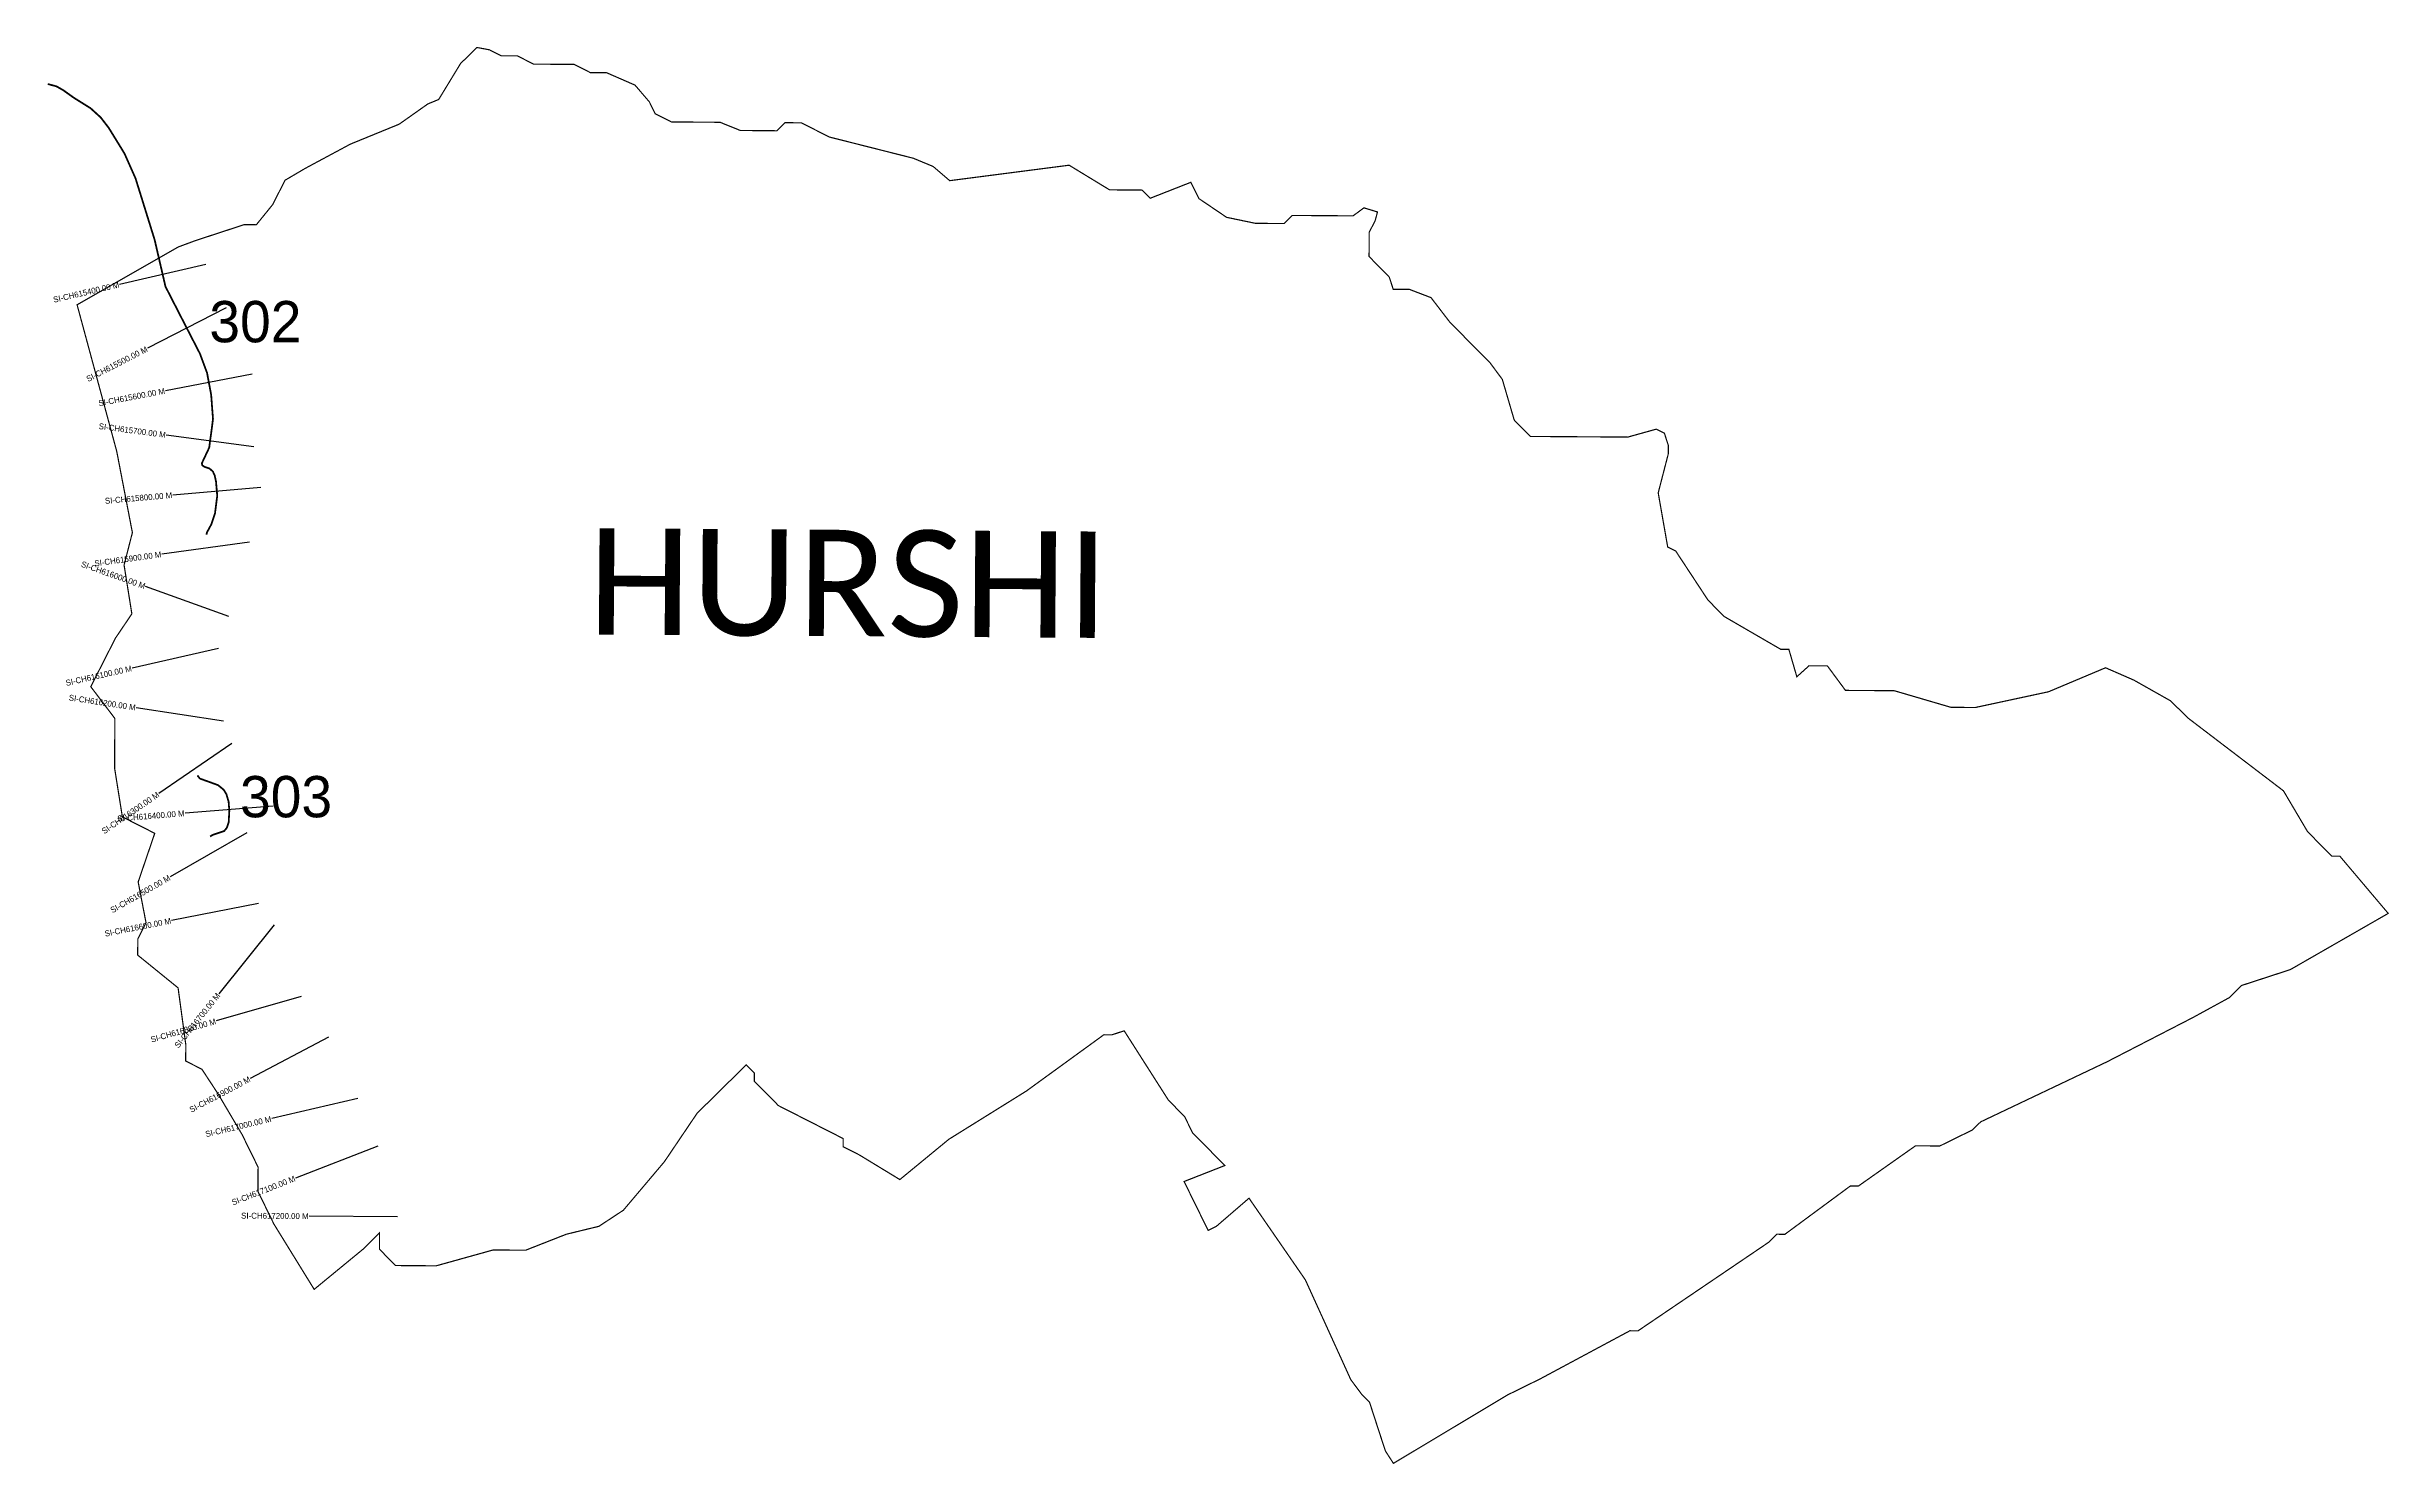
# Model space of a CAD drawing. Header units: metres. Extents: x 322783 to 326756, y 1820398 to 1822802.
import ezdxf
from ezdxf.enums import TextEntityAlignment as Align

# ---------------------------------------------------------------- set-up
doc = ezdxf.new("R2010")
doc.units = ezdxf.units.M
for name, color, linetype in [('CS', 134, 'Continuous'), ('CSMark', 6, 'Continuous'), ('NATURALLY PROTECTED', 3, 'Continuous'), ('VILLAGE NAME', 250, 'Continuous')]:
    doc.layers.add(name, color=color, linetype=linetype)

msp = doc.modelspace()

# ---------------------------------------------------------------- linework, layer by layer
at = {"color": 6, "const_width": 2}
msp.add_lwpolyline([(322834.6, 1822364.3), (323006.1, 1822462.3), (323035.5, 1822473.2), (323118, 1822500.2), (323138.6, 1822500), (323166.4, 1822534.3), (323187.3, 1822575.5), (323222, 1822595.9), (323298, 1822636.7), (323380.9, 1822670.6), (323429.3, 1822704.8), (323447.9, 1822712.5), (323484.9, 1822773.3), (323512.6, 1822800.7), (323534, 1822796.7), (323553.9, 1822786.6), (323581.4, 1822786.4), (323608.9, 1822772.4), (323677.8, 1822772), (323705.2, 1822758), (323732.8, 1822757.8), (323780.9, 1822736.8), (323805.2, 1822708.4), (323815, 1822688.4), (323842.5, 1822674.4), (323925.1, 1822673.8), (323959.5, 1822659.9), (324021.5, 1822659.4), (324035.3, 1822673.1), (324062.9, 1822672.9), (324110.5, 1822648.8), (324252.9, 1822612.8), (324286.6, 1822598.8), (324314.6, 1822574.8), (324517.1, 1822601), (324585.7, 1822559.2), (324640.8, 1822558.8), (324654.5, 1822544.9), (324723.5, 1822572), (324737.2, 1822544.4), (324784.2, 1822512.6), (324833.3, 1822502.4), (324881.5, 1822502.1), (324895.4, 1822515.8), (324998.7, 1822515.1), (325017.1, 1822528.7), (325040.1, 1822521.7), (325036.2, 1822507.1), (325026.1, 1822487.3), (325025.8, 1822446.2), (325060, 1822411.3), (325066.8, 1822390.6), (325094.3, 1822390.4), (325130.9, 1822376.4), (325162.8, 1822334.8), (325231.3, 1822265.5), (325251.8, 1822237.8), (325272, 1822168.8), (325299.3, 1822141), (325464.6, 1822139.9), (325513, 1822153.4), (325526.7, 1822146.4), (325533.4, 1822125.7), (325533.4, 1822111.9), (325516.2, 1822045.3), (325532.3, 1821953.5), (325546, 1821946.5), (325600.6, 1821863.5), (325628, 1821835.7), (325724, 1821780), (325737.8, 1821779.9), (325751.3, 1821733.4), (325772, 1821752.1), (325803.1, 1821751.9), (325833.8, 1821710.3), (325916.4, 1821709.8), (326012.7, 1821681.6), (326054, 1821681.3), (326178.2, 1821708), (326274.9, 1821748.7), (326323, 1821727.7), (326384.8, 1821692.8), (326415.7, 1821662.7), (326576.6, 1821540), (326617.5, 1821470.8), (326658.5, 1821429.2), (326672.3, 1821429.1), (326754.3, 1821332.1), (326588.3, 1821236.8), (326505.5, 1821209.8), (326484.7, 1821189.2), (326422.5, 1821155.2), (326277.3, 1821080.4), (326063, 1820978.5), (326049.2, 1820964.9), (325993.9, 1820937.7), (325952.5, 1820937.9), (325855.7, 1820869.7), (325841.9, 1820869.7), (325731.1, 1820787.9), (325717.3, 1820788), (325703.5, 1820774.3), (325482, 1820624.2), (325468.2, 1820624.3), (325316.1, 1820542.7), (325260.8, 1820515.5), (325067.1, 1820399.4), (325053.5, 1820420.4), (325026.5, 1820503.3), (325012.8, 1820517.2), (324994.8, 1820541.4), (324917.7, 1820710.7), (324822.2, 1820849.1), (324766.7, 1820801.3), (324752.9, 1820794.5), (324712.1, 1820877.4), (324781.2, 1820904.5), (324726.5, 1820960), (324712.9, 1820987.6), (324685.5, 1821015.4), (324610.5, 1821133), (324589.8, 1821126.2), (324576, 1821126.3), (324444.5, 1821030.8), (324313.1, 1820949), (324230, 1820880.7), (324161.3, 1820922.5), (324133.9, 1820936.4), (324134, 1820950.2), (324024.1, 1821006.1), (323983.1, 1821047.7), (323983.1, 1821061.5), (323969.5, 1821075.3), (323886.2, 1820993.2), (323830.6, 1820910.9), (323761.1, 1820828.7), (323719.6, 1820801.4), (323664.4, 1820788), (323595.4, 1820760.9), (323540.2, 1820761.3), (323443.6, 1820734.4), (323374.7, 1820734.9), (323347.4, 1820762.6), (323347.5, 1820790.2), (323319.8, 1820762.8), (323236.7, 1820694.5), (323168.5, 1820805.1), (323141.4, 1820860.5), (323141.6, 1820901.8), (323114.4, 1820957.1), (323073.6, 1821026.2), (323046.3, 1821067.8), (323018.8, 1821081.7), (323019, 1821109.3), (323005.9, 1821205.8), (322937.4, 1821261.4), (322937.6, 1821288.9), (322951.5, 1821316.4), (322938.2, 1821385.4), (322966.3, 1821467.9), (322911.4, 1821495.8), (322898.2, 1821578.6), (322898.7, 1821662.7), (322857.8, 1821716.6), (322899.7, 1821799), (322927.5, 1821840.1), (322914.3, 1821922.9), (322928.4, 1821977.9), (322901.8, 1822115.9), (322834.6, 1822364.3)], dxfattribs=at)
at = {"layer": 'CS'}
for p, q in [((323052.9, 1822432.4), (322906.7, 1822398.6)), ((323087.4, 1822359), (322953.9, 1822290.5)), ((323131.7, 1822246.6), (322984.4, 1822218.6)), ((323134.5, 1822123.5), (322985.8, 1822143.3)), ((323146.4, 1822054.4), (322996.9, 1822041.6)), ((323127, 1821961.7), (322978.4, 1821941.3)), ((323092, 1821835.9), (322950.7, 1821886.4)), ((323074.2, 1821781.1), (322927.9, 1821748.1)), ((323083.2, 1821658.3), (322934.9, 1821681)), ((323097, 1821620.1), (322973.2, 1821535.4)), ((323167.4, 1821513.8), (323017.9, 1821502)), ((323122.6, 1821468.6), (322992.4, 1821394)), ((323142, 1821348.9), (322994.8, 1821319.9)), ((323168.9, 1821312.9), (323075, 1821195.9)), ((323214.8, 1821191.2), (323070.7, 1821149.7)), ((323260.9, 1821122.4), (323128.3, 1821052.2)), ((323310.7, 1821018.3), (323164.7, 1820984)), ((323344.8, 1820937.6), (323205, 1820883.3)), ((323378.3, 1820817.3), (323228.3, 1820818.6))]:
    msp.add_line(p, q, dxfattribs=at)
at = {"layer": 'NATURALLY PROTECTED', "const_width": 3, "flags": 128}
for points in [[(322784.8, 1822738.7), (322799.8, 1822734.7), (322811.6, 1822727.9), (322829.5, 1822715.1), (322857.5, 1822697.6), (322874.7, 1822682), (322888.3, 1822664.3), (322914.9, 1822621), (322933.7, 1822578.8), (322948.4, 1822531.6), (322966.1, 1822474.6), (322984.5, 1822395.2), (323015.2, 1822335.3), (323042.9, 1822281.5), (323055, 1822248.9), (323062, 1822211.7), (323065.1, 1822170.4), (323062.9, 1822153.5), (323061.6, 1822143.7), (323060.3, 1822134.6), (323058.7, 1822122), (323055.6, 1822115.5), (323051.6, 1822106.9), (323048.5, 1822100.4), (323046.2, 1822095.6), (323047.1, 1822091.8), (323050.9, 1822089.4), (323059.2, 1822086.6), (323064.8, 1822081.7), (323067.9, 1822075.2), (323070.2, 1822064.8), (323072.3, 1822040.4), (323068.5, 1822010.6), (323062.1, 1821991.6), (323055, 1821978.5), (323054, 1821974.3)], [(323038.7, 1821566.1), (323042.8, 1821560.8), (323057.8, 1821555.4), (323073.7, 1821549.6), (323083.4, 1821541.7), (323087.9, 1821534.1), (323091.6, 1821521.5), (323092.8, 1821505.8), (323091.7, 1821486.4), (323088.5, 1821477.2), (323084.1, 1821471.8), (323073.2, 1821468.2), (323064.9, 1821465.4), (323060.1, 1821462.5)]]:
    msp.add_lwpolyline(points, dxfattribs=at)

# ---------------------------------------------------------------- texts
at = {"char_height": 70, "attachment_point": 1}
for s, insert in [('302', (323058.9, 1822370.7)), ('303', (323110.9, 1821565.1))]:
    msp.add_mtext_dynamic_manual_height_columns(s, width=95.172, gutter_width=1, heights=[0], dxfattribs=dict(at, insert=insert))
at = {"layer": 'CSMark'}
for s, rotation, p in [('SI-CH615400.00 M', 13.0005, (322905.8, 1822398.4)), ('SI-CH615500.00 M', 27.1824, (322953.1, 1822290)), ('SI-CH615600.00 M', 10.7315, (322983.4, 1822218.4)), ('SI-CH615700.00 M', 352.4006, (322984.9, 1822143.5)), ('SI-CH615800.00 M', 4.9178, (322995.9, 1822041.5)), ('SI-CH615900.00 M', 7.8215, (322977.4, 1821941.1)), ('SI-CH616000.00 M', 340.3348, (322949.8, 1821886.7)), ('SI-CH616100.00 M', 12.7316, (322927, 1821747.9)), ('SI-CH616200.00 M', 351.312, (322933.9, 1821681.1)), ('SI-CH616300.00 M', 34.3443, (322972.3, 1821534.9)), ('SI-CH616400.00 M', 4.5024, (323016.9, 1821501.9)), ('SI-CH616500.00 M', 29.8167, (322991.5, 1821393.5)), ('SI-CH616600.00 M', 11.1636, (322993.8, 1821319.7)), ('SI-CH616700.00 M', 51.2471, (323074.3, 1821195.2)), ('SI-CH616800.00 M', 16.0638, (323069.7, 1821149.4)), ('SI-CH616900.00 M', 27.8718, (323127.4, 1821051.8)), ('SI-CH617000.00 M', 13.2351, (323163.8, 1820983.7)), ('SI-CH617100.00 M', 21.2356, (323204.1, 1820882.9)), ('SI-CH617200.00 M', 359.525, (323227.3, 1820818.6))]:
    msp.add_text(s, height=10, rotation=rotation, dxfattribs=at).set_placement(p, align=Align.MIDDLE_RIGHT)
at = {"layer": 'VILLAGE NAME', "insert": (323701.6, 1821985.5), "char_height": 180.345, "attachment_point": 1, "rotation": 359.6139}
msp.add_mtext_dynamic_manual_height_columns('{\\fCalibri|b0|i0|c0|p34;HURSHI}', width=1779.605, gutter_width=901.7, heights=[0], dxfattribs=at)

doc.saveas('drawing.dxf')
